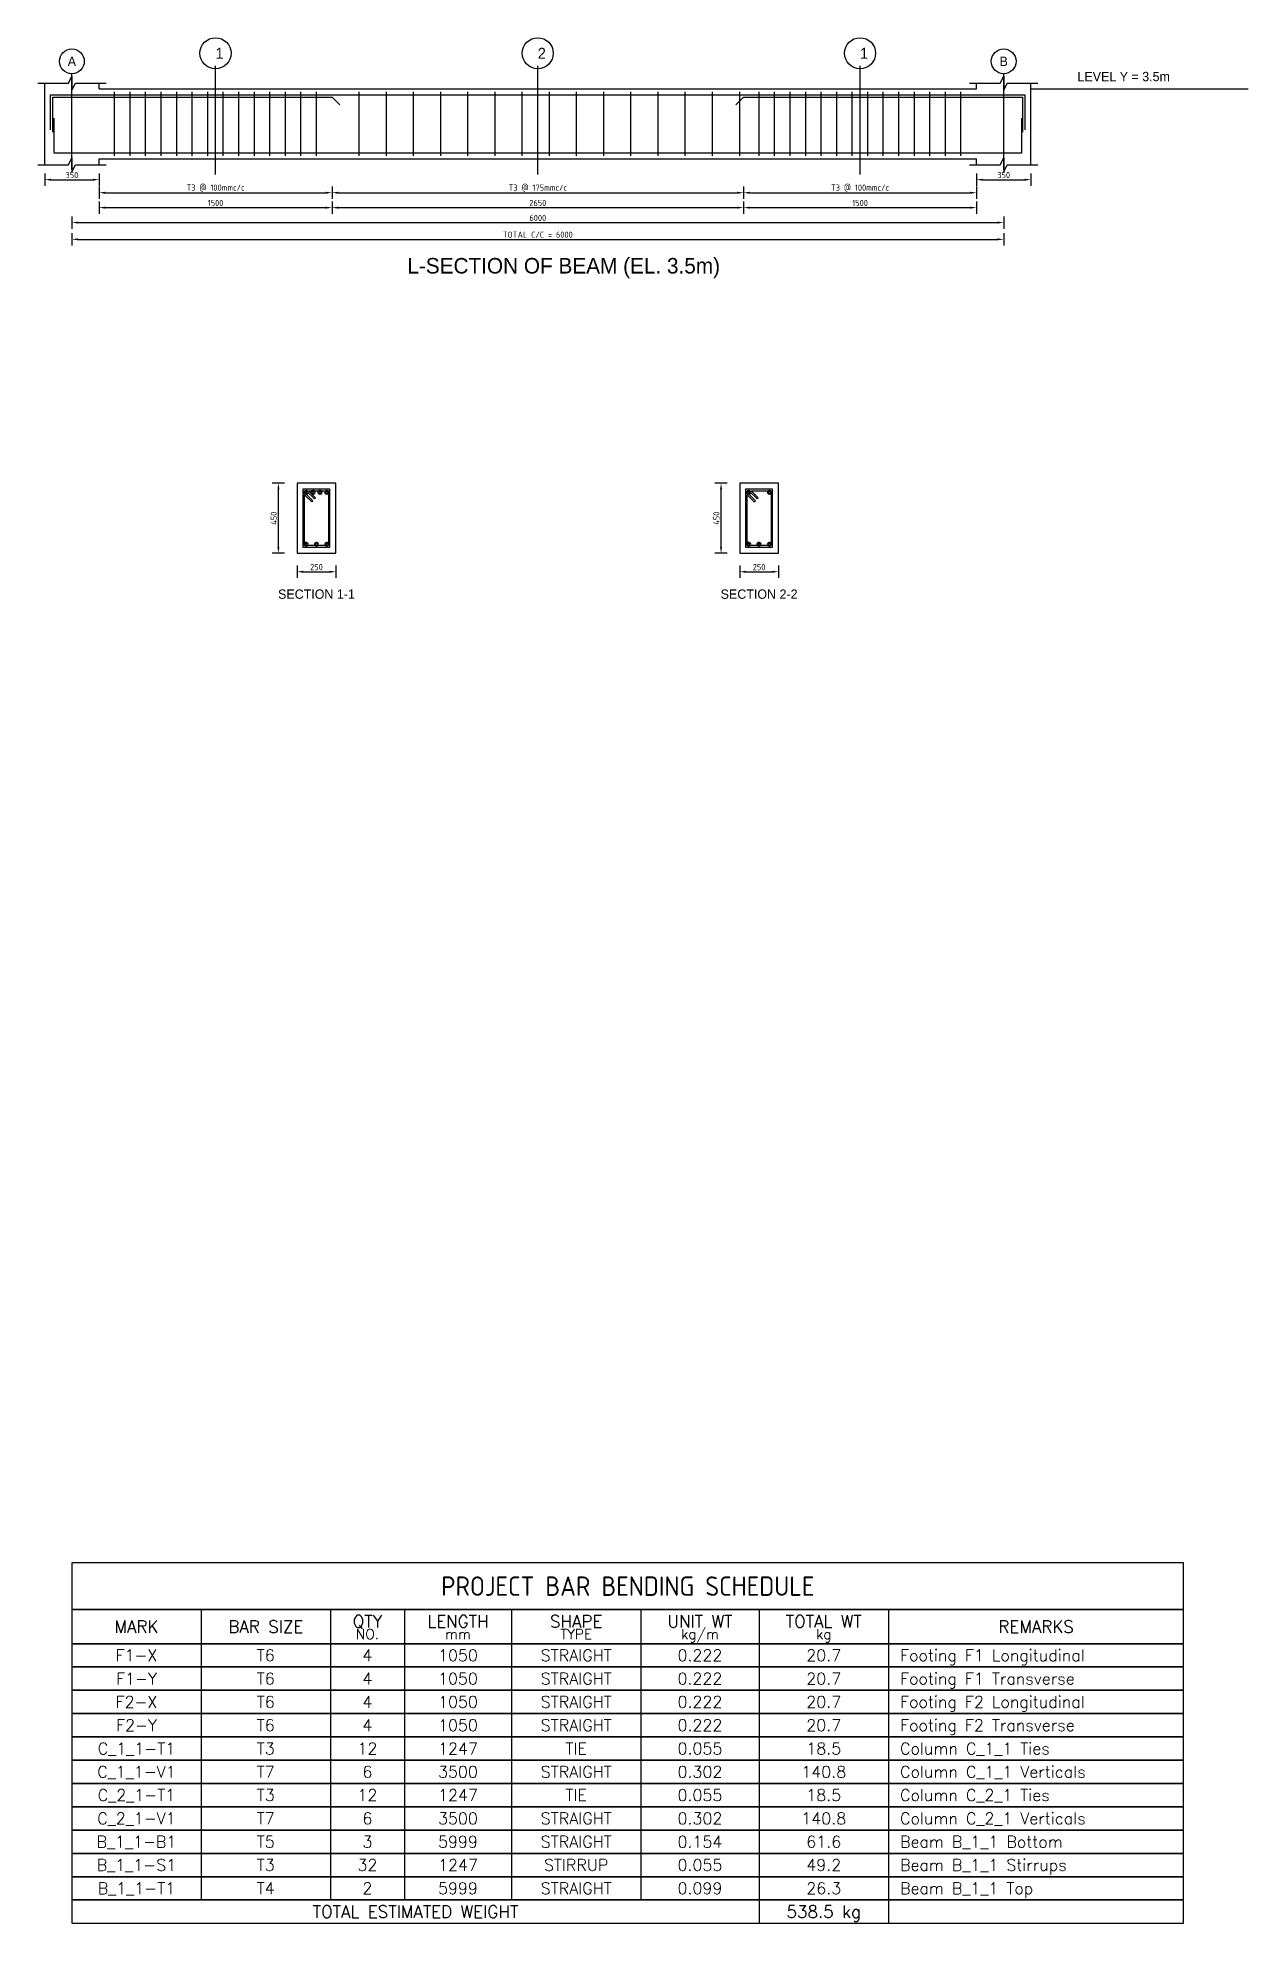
# Model space of a CAD drawing. Header units: metres. Extents: x -4573 to 21981, y -47896 to 1700.
# Drawn here: x -220 to 7575, y -47896 to -35757 of the extents above; entities that cross this region are included whole.
import ezdxf
from ezdxf.enums import TextEntityAlignment as Align

# ---------------------------------------------------------------- set-up
doc = ezdxf.new("R2010")
doc.units = ezdxf.units.M
for name, color, linetype in [('BEAM', 7, 'Continuous'), ('BREAK_LINE', 7, 'Continuous'), ('CEN', 132, 'Continuous'), ('COLUMN', 7, 'Continuous'), ('DIM_LINEAR', 3, 'Continuous'), ('REBAR', 2, 'Continuous'), ('SCHEDULE', 7, 'Continuous'), ('STIRRUP', 135, 'Continuous'), ('TEXT', 151, 'Continuous')]:
    doc.layers.add(name, color=color, linetype=linetype)
doc.layers.add('Rebar_hatch', color=2, linetype='Continuous', lineweight=50)
doc.styles.add('Dimension', font='isocp')
doc.styles.add('Schedule', font='romans')
doc.styles.add('Title', font='isocp')
doc.dimstyles.new('Linear', dxfattribs={"dimtxt": 40, "dimasz": 40, "dimexe": 40, "dimexo": 40, "dimgap": 10, "dimtad": 1, "dimdsep": 46, "dimtxsty": 'Dimension', "dimcen": 2.5, "dimclrd": 132, "dimclre": 132, "dimclrt": 151, "dimazin": 3, "dimtfac": 1, "dimtmove": 0, "dimatfit": 3, "dimfxl": 40, "dimfxlon": 1})

msp = doc.modelspace()

# ---------------------------------------------------------------- texts
at = {"layer": 'DIM_LINEAR'}
for s, p in [('1', (925, -35892)), ('2', (3000, -35892)), ('1', (5075, -35892))]:
    msp.add_text(s, height=70, dxfattribs=at).set_placement(p)
at = {"layer": 'SCHEDULE'}
for s, height, style, p in [('PROJECT BAR BENDING SCHEDULE', 125, 'Title', (3579.375, -45725)), ('MARK', 78.75, 'Schedule', (416.25, -45985.25)), ('BAR SIZE', 78.75, 'Schedule', (1248.75, -45985.25)), ('QTY', 78.75, 'Schedule', (1903.125, -45952.175)), ('NO.', 64.575, 'Schedule', (1903.125, -46033.76)), ('LENGTH', 78.75, 'Schedule', (2486.25, -45952.175)), ('SHAPE', 78.75, 'Schedule', (3247.5, -45952.175)), ('TYPE', 64.575, 'Schedule', (3247.5, -46033.76)), ('UNIT WT', 78.75, 'Schedule', (4044.375, -45952.175)), ('kg/m', 64.575, 'Schedule', (4044.375, -46033.76)), ('TOTAL WT', 78.75, 'Schedule', (4841.25, -45952.175)), ('kg', 64.575, 'Schedule', (4841.25, -46033.76)), ('REMARKS', 78.75, 'Schedule', (6208.125, -45985.25)), ('mm', 64.575, 'Schedule', (2486.25, -46033.76)), ('F1-X', 75, 'Schedule', (416.25, -46170.5)), ('T6', 75, 'Schedule', (1248.75, -46170.5)), ('4', 75, 'Schedule', (1903.125, -46170.5)), ('1050', 75, 'Schedule', (2486.25, -46170.5)), ('STRAIGHT', 75, 'Schedule', (3247.5, -46170.5)), ('0.222', 75, 'Schedule', (4044.375, -46170.5)), ('20.7', 75, 'Schedule', (4841.25, -46170.5)), ('F1-Y', 75, 'Schedule', (416.25, -46320.5)), ('T6', 75, 'Schedule', (1248.75, -46320.5)), ('4', 75, 'Schedule', (1903.125, -46320.5)), ('1050', 75, 'Schedule', (2486.25, -46320.5)), ('STRAIGHT', 75, 'Schedule', (3247.5, -46320.5)), ('0.222', 75, 'Schedule', (4044.375, -46320.5)), ('20.7', 75, 'Schedule', (4841.25, -46320.5)), ('F2-X', 75, 'Schedule', (416.25, -46470.5)), ('T6', 75, 'Schedule', (1248.75, -46470.5)), ('4', 75, 'Schedule', (1903.125, -46470.5)), ('1050', 75, 'Schedule', (2486.25, -46470.5)), ('STRAIGHT', 75, 'Schedule', (3247.5, -46470.5)), ('0.222', 75, 'Schedule', (4044.375, -46470.5)), ('20.7', 75, 'Schedule', (4841.25, -46470.5)), ('F2-Y', 75, 'Schedule', (416.25, -46620.5)), ('T6', 75, 'Schedule', (1248.75, -46620.5)), ('4', 75, 'Schedule', (1903.125, -46620.5)), ('1050', 75, 'Schedule', (2486.25, -46620.5)), ('STRAIGHT', 75, 'Schedule', (3247.5, -46620.5)), ('0.222', 75, 'Schedule', (4044.375, -46620.5)), ('20.7', 75, 'Schedule', (4841.25, -46620.5)), ('C_1_1-T1', 75, 'Schedule', (416.25, -46770.5)), ('T3', 75, 'Schedule', (1248.75, -46770.5)), ('12', 75, 'Schedule', (1903.125, -46770.5)), ('1247', 75, 'Schedule', (2486.25, -46770.5)), ('TIE', 75, 'Schedule', (3247.5, -46770.5)), ('0.055', 75, 'Schedule', (4044.375, -46770.5)), ('18.5', 75, 'Schedule', (4841.25, -46770.5)), ('C_1_1-V1', 75, 'Schedule', (416.25, -46920.5)), ('T7', 75, 'Schedule', (1248.75, -46920.5)), ('6', 75, 'Schedule', (1903.125, -46920.5)), ('3500', 75, 'Schedule', (2486.25, -46920.5)), ('STRAIGHT', 75, 'Schedule', (3247.5, -46920.5)), ('0.302', 75, 'Schedule', (4044.375, -46920.5)), ('140.8', 75, 'Schedule', (4841.25, -46920.5)), ('C_2_1-T1', 75, 'Schedule', (416.25, -47070.5)), ('T3', 75, 'Schedule', (1248.75, -47070.5)), ('12', 75, 'Schedule', (1903.125, -47070.5)), ('1247', 75, 'Schedule', (2486.25, -47070.5)), ('TIE', 75, 'Schedule', (3247.5, -47070.5)), ('0.055', 75, 'Schedule', (4044.375, -47070.5)), ('18.5', 75, 'Schedule', (4841.25, -47070.5)), ('C_2_1-V1', 75, 'Schedule', (416.25, -47220.5)), ('T7', 75, 'Schedule', (1248.75, -47220.5)), ('6', 75, 'Schedule', (1903.125, -47220.5)), ('3500', 75, 'Schedule', (2486.25, -47220.5)), ('STRAIGHT', 75, 'Schedule', (3247.5, -47220.5)), ('0.302', 75, 'Schedule', (4044.375, -47220.5)), ('140.8', 75, 'Schedule', (4841.25, -47220.5)), ('B_1_1-B1', 75, 'Schedule', (416.25, -47370.5)), ('T5', 75, 'Schedule', (1248.75, -47370.5)), ('3', 75, 'Schedule', (1903.125, -47370.5)), ('5999', 75, 'Schedule', (2486.25, -47370.5)), ('STRAIGHT', 75, 'Schedule', (3247.5, -47370.5)), ('0.154', 75, 'Schedule', (4044.375, -47370.5)), ('61.6', 75, 'Schedule', (4841.25, -47370.5)), ('B_1_1-S1', 75, 'Schedule', (416.25, -47520.5)), ('T3', 75, 'Schedule', (1248.75, -47520.5)), ('32', 75, 'Schedule', (1903.125, -47520.5)), ('1247', 75, 'Schedule', (2486.25, -47520.5)), ('STIRRUP', 75, 'Schedule', (3247.5, -47520.5)), ('0.055', 75, 'Schedule', (4044.375, -47520.5)), ('49.2', 75, 'Schedule', (4841.25, -47520.5)), ('B_1_1-T1', 75, 'Schedule', (416.25, -47670.5)), ('T4', 75, 'Schedule', (1248.75, -47670.5)), ('2', 75, 'Schedule', (1903.125, -47670.5)), ('5999', 75, 'Schedule', (2486.25, -47670.5)), ('STRAIGHT', 75, 'Schedule', (3247.5, -47670.5)), ('0.099', 75, 'Schedule', (4044.375, -47670.5)), ('26.3', 75, 'Schedule', (4841.25, -47670.5)), ('TOTAL ESTIMATED WEIGHT', 78.75, 'Schedule', (2212.5, -47820.5)), ('538.5 kg', 78.75, 'Schedule', (4841.25, -47820.5))]:
    msp.add_text(s, height=height, dxfattribs=dict(at, style=style)).set_placement(p, align=Align.MIDDLE_CENTER)
at = {"layer": 'SCHEDULE', "style": 'Schedule'}
for s, p in [('Footing F1 Longitudinal', (5332.5, -46170.5)), ('Footing F1 Transverse', (5332.5, -46320.5)), ('Footing F2 Longitudinal', (5332.5, -46470.5)), ('Footing F2 Transverse', (5332.5, -46620.5)), ('Column C_1_1 Ties', (5332.5, -46770.5)), ('Column C_1_1 Verticals', (5332.5, -46920.5)), ('Column C_2_1 Ties', (5332.5, -47070.5)), ('Column C_2_1 Verticals', (5332.5, -47220.5)), ('Beam B_1_1 Bottom', (5332.5, -47370.5)), ('Beam B_1_1 Stirrups', (5332.5, -47520.5)), ('Beam B_1_1 Top', (5332.5, -47670.5))]:
    msp.add_text(s, height=75, dxfattribs=at).set_placement(p, align=Align.MIDDLE_LEFT)
at = {"layer": 'TEXT'}
for s, p in [('A', (0, -35909)), ('B', (6000, -35909)), ('SECTION 1-1', (1575, -39339)), ('SECTION 2-2', (4425, -39339))]:
    msp.add_text(s, height=60, dxfattribs=at).set_placement(p, align=Align.MIDDLE_CENTER)
msp.add_text('LEVEL Y = 3.5m', height=60, dxfattribs=at).set_placement((6475, -36037))
at = {"layer": 'TEXT', "insert": (2160, -37175), "char_height": 100, "width": 25000, "attachment_point": 1}
msp.add_mtext('L-SECTION OF BEAM (EL. 3.5m)', dxfattribs=at)

# ---------------------------------------------------------------- dimensions: what is measured, and where the dimension line sits
at = {"layer": 'DIM_LINEAR'}
for base, p1, p2, text in [((-175, -36671), (-175, -36575), (175, -36575), '350'), ((0, -36947), (0, -36575), (6000, -36575), '6000'), ((0, -37055), (0, -36575), (6000, -36575), 'TOTAL C/C = 6000'), ((175, -36755), (175, -36575), (1675, -36575), 'T3 @ 100mmc/c'), ((175, -36851), (175, -36575), (1675, -36575), '1500'), ((1675, -36755), (1675, -36575), (4325, -36575), 'T3 @ 175mmc/c'), ((1675, -36851), (1675, -36575), (4325, -36575), '2650'), ((4325, -36755), (4325, -36575), (5825, -36575), 'T3 @ 100mmc/c'), ((4325, -36851), (4325, -36575), (5825, -36575), '1500'), ((5825, -36671), (5825, -36575), (6175, -36575), '350'), ((1450, -39195), (1450, -39075), (1700, -39075), '250'), ((4300, -39195), (4300, -39075), (4550, -39075), '250')]:
    msp.add_linear_dim(base=base, p1=p1, p2=p2, text=text, dimstyle='Linear', dxfattribs=at).render()
for base, p1, p2 in [((1330, -39075), (1450, -39075), (1450, -38625)), ((4180, -39075), (4300, -39075), (4300, -38625))]:
    msp.add_linear_dim(base=base, p1=p1, p2=p2, angle=90, text='450', dimstyle='Linear', dxfattribs=at).render()

# ---------------------------------------------------------------- linework, layer by layer
at = {"layer": 'BEAM'}
for p, q in [((175, -36087), (5825, -36087)), ((175, -36537), (5825, -36537))]:
    msp.add_line(p, q, dxfattribs=at)
for points in [[(1450, -39075), (1700, -39075), (1700, -38625), (1450, -38625), (1450, -39075)], [(4300, -39075), (4550, -39075), (4550, -38625), (4300, -38625), (4300, -39075)]]:
    msp.add_lwpolyline(points, close=True, dxfattribs=at)
at = {"layer": 'BREAK_LINE'}
for points in [[(-220, -36049), (-22.5, -36049), (0, -36004), (0, -36094), (22.5, -36049), (220, -36049)], [(5780, -36049), (5977.5, -36049), (6000, -36004), (6000, -36094), (6022.5, -36049), (6220, -36049)], [(-220, -36575), (-22.5, -36575), (0, -36530), (0, -36620), (22.5, -36575), (220, -36575)], [(5780, -36575), (5977.5, -36575), (6000, -36530), (6000, -36620), (6022.5, -36575), (6220, -36575)]]:
    msp.add_lwpolyline(points, dxfattribs=at)
at = {"layer": 'CEN'}
for p, q in [((0, -36605), (0, -35989)), ((6000, -36605), (6000, -35989))]:
    msp.add_line(p, q, dxfattribs=at)
at = {"layer": 'COLUMN'}
for p, q in [((-175, -36575), (-175, -36049)), ((175, -36087), (175, -36049)), ((5825, -36087), (5825, -36049)), ((6175, -36575), (6175, -36049)), ((175, -36575), (175, -36537)), ((5825, -36575), (5825, -36537))]:
    msp.add_line(p, q, dxfattribs=at)
at = {"layer": 'DIM_LINEAR'}
for p, q in [((925, -36637), (925, -35937)), ((3000, -36637), (3000, -35937)), ((5075, -36637), (5075, -35937)), ((6175, -36087), (7575, -36087))]:
    msp.add_line(p, q, dxfattribs=at)
for centre, radius in [((925, -35857), 100), ((3000, -35857), 100), ((5075, -35857), 100), ((0, -35909), 80), ((6000, -35909), 80)]:
    msp.add_circle(centre, radius, dxfattribs=at)
at = {"layer": 'REBAR'}
for points in [[(-136.9, -36350.1), (-136.9, -36125.1), (6136.9, -36125.1), (6136.9, -36350.1)], [(-121.9, -36365.1), (-121.9, -36140.1), (1675, -36140.1), (1725, -36190.1)], [(4275, -36190.1), (4325, -36140.1), (6121.9, -36140.1), (6121.9, -36365.1)], [(-116.9, -36273.9), (-116.9, -36498.9), (6116.9, -36498.9), (6116.9, -36273.9)]]:
    msp.add_lwpolyline(points, dxfattribs=at)
at = {"layer": 'REBAR_HATCH'}
for centre in [(1508.1, -38683.1), (1552.7, -38683.1), (1597.3, -38683.1), (1641.9, -38683.1), (4358.1, -38683.1), (4491.9, -38683.1), (1508.1, -39016.9), (1575, -39016.9), (1641.9, -39016.9), (4358.1, -39016.9), (4425, -39016.9), (4491.9, -39016.9)]:
    msp.add_circle(centre, 10, dxfattribs=at)
at = {"layer": 'SCHEDULE'}
for p, q in [((832.5, -45875), (832.5, -46095.5)), ((1665, -45875), (1665, -46095.5)), ((2141.25, -45875), (2141.25, -46095.5)), ((2831.25, -45875), (2831.25, -46095.5)), ((3663.75, -45875), (3663.75, -46095.5)), ((4425, -45875), (4425, -46095.5)), ((5257.5, -45875), (5257.5, -46095.5)), ((832.5, -46095.5), (832.5, -46245.5)), ((1665, -46095.5), (1665, -46245.5)), ((2141.25, -46095.5), (2141.25, -46245.5)), ((2831.25, -46095.5), (2831.25, -46245.5)), ((3663.75, -46095.5), (3663.75, -46245.5)), ((4425, -46095.5), (4425, -46245.5)), ((5257.5, -46095.5), (5257.5, -46245.5)), ((832.5, -46245.5), (832.5, -46395.5)), ((1665, -46245.5), (1665, -46395.5)), ((2141.25, -46245.5), (2141.25, -46395.5)), ((2831.25, -46245.5), (2831.25, -46395.5)), ((3663.75, -46245.5), (3663.75, -46395.5)), ((4425, -46245.5), (4425, -46395.5)), ((5257.5, -46245.5), (5257.5, -46395.5)), ((832.5, -46395.5), (832.5, -46545.5)), ((1665, -46395.5), (1665, -46545.5)), ((2141.25, -46395.5), (2141.25, -46545.5)), ((2831.25, -46395.5), (2831.25, -46545.5)), ((3663.75, -46395.5), (3663.75, -46545.5)), ((4425, -46395.5), (4425, -46545.5)), ((5257.5, -46395.5), (5257.5, -46545.5)), ((832.5, -46545.5), (832.5, -46695.5)), ((1665, -46545.5), (1665, -46695.5)), ((2141.25, -46545.5), (2141.25, -46695.5)), ((2831.25, -46545.5), (2831.25, -46695.5)), ((3663.75, -46545.5), (3663.75, -46695.5)), ((4425, -46545.5), (4425, -46695.5)), ((5257.5, -46545.5), (5257.5, -46695.5)), ((832.5, -46695.5), (832.5, -46845.5)), ((1665, -46695.5), (1665, -46845.5)), ((2141.25, -46695.5), (2141.25, -46845.5)), ((2831.25, -46695.5), (2831.25, -46845.5)), ((3663.75, -46695.5), (3663.75, -46845.5)), ((4425, -46695.5), (4425, -46845.5)), ((5257.5, -46695.5), (5257.5, -46845.5)), ((832.5, -46845.5), (832.5, -46995.5)), ((1665, -46845.5), (1665, -46995.5)), ((2141.25, -46845.5), (2141.25, -46995.5)), ((2831.25, -46845.5), (2831.25, -46995.5)), ((3663.75, -46845.5), (3663.75, -46995.5)), ((4425, -46845.5), (4425, -46995.5)), ((5257.5, -46845.5), (5257.5, -46995.5)), ((832.5, -46995.5), (832.5, -47145.5)), ((1665, -46995.5), (1665, -47145.5)), ((2141.25, -46995.5), (2141.25, -47145.5)), ((2831.25, -46995.5), (2831.25, -47145.5)), ((3663.75, -46995.5), (3663.75, -47145.5)), ((4425, -46995.5), (4425, -47145.5)), ((5257.5, -46995.5), (5257.5, -47145.5)), ((832.5, -47145.5), (832.5, -47295.5)), ((1665, -47145.5), (1665, -47295.5)), ((2141.25, -47145.5), (2141.25, -47295.5)), ((2831.25, -47145.5), (2831.25, -47295.5)), ((3663.75, -47145.5), (3663.75, -47295.5)), ((4425, -47145.5), (4425, -47295.5)), ((5257.5, -47145.5), (5257.5, -47295.5)), ((832.5, -47295.5), (832.5, -47445.5)), ((1665, -47295.5), (1665, -47445.5)), ((2141.25, -47295.5), (2141.25, -47445.5)), ((2831.25, -47295.5), (2831.25, -47445.5)), ((3663.75, -47295.5), (3663.75, -47445.5)), ((4425, -47295.5), (4425, -47445.5)), ((5257.5, -47295.5), (5257.5, -47445.5)), ((832.5, -47445.5), (832.5, -47595.5)), ((1665, -47445.5), (1665, -47595.5)), ((2141.25, -47445.5), (2141.25, -47595.5)), ((2831.25, -47445.5), (2831.25, -47595.5)), ((3663.75, -47445.5), (3663.75, -47595.5)), ((4425, -47445.5), (4425, -47595.5)), ((5257.5, -47445.5), (5257.5, -47595.5)), ((832.5, -47595.5), (832.5, -47745.5)), ((1665, -47595.5), (1665, -47745.5)), ((2141.25, -47595.5), (2141.25, -47745.5)), ((2831.25, -47595.5), (2831.25, -47745.5)), ((3663.75, -47595.5), (3663.75, -47745.5)), ((4425, -47595.5), (4425, -47745.5)), ((5257.5, -47595.5), (5257.5, -47745.5)), ((4425, -47745.5), (4425, -47895.5)), ((5257.5, -47745.5), (5257.5, -47895.5))]:
    msp.add_line(p, q, dxfattribs=at)
for points in [[(0, -45875), (7158.75, -45875), (7158.75, -45575), (0, -45575), (0, -45875)], [(0, -46095.5), (7158.75, -46095.5), (7158.75, -45875), (0, -45875), (0, -46095.5)], [(0, -46245.5), (7158.75, -46245.5), (7158.75, -46095.5), (0, -46095.5), (0, -46245.5)], [(0, -46395.5), (7158.75, -46395.5), (7158.75, -46245.5), (0, -46245.5), (0, -46395.5)], [(0, -46545.5), (7158.75, -46545.5), (7158.75, -46395.5), (0, -46395.5), (0, -46545.5)], [(0, -46695.5), (7158.75, -46695.5), (7158.75, -46545.5), (0, -46545.5), (0, -46695.5)], [(0, -46845.5), (7158.75, -46845.5), (7158.75, -46695.5), (0, -46695.5), (0, -46845.5)], [(0, -46995.5), (7158.75, -46995.5), (7158.75, -46845.5), (0, -46845.5), (0, -46995.5)], [(0, -47145.5), (7158.75, -47145.5), (7158.75, -46995.5), (0, -46995.5), (0, -47145.5)], [(0, -47295.5), (7158.75, -47295.5), (7158.75, -47145.5), (0, -47145.5), (0, -47295.5)], [(0, -47445.5), (7158.75, -47445.5), (7158.75, -47295.5), (0, -47295.5), (0, -47445.5)], [(0, -47595.5), (7158.75, -47595.5), (7158.75, -47445.5), (0, -47445.5), (0, -47595.5)], [(0, -47745.5), (7158.75, -47745.5), (7158.75, -47595.5), (0, -47595.5), (0, -47745.5)], [(0, -47895.5), (7158.75, -47895.5), (7158.75, -47745.5), (0, -47745.5), (0, -47895.5)]]:
    msp.add_lwpolyline(points, close=True, dxfattribs=at)
at = {"layer": 'STIRRUP'}
for p, q in [((275, -36517.95), (275, -36106.05)), ((375, -36517.95), (375, -36106.05)), ((475, -36517.95), (475, -36106.05)), ((575, -36517.95), (575, -36106.05)), ((675, -36517.95), (675, -36106.05)), ((775, -36517.95), (775, -36106.05)), ((875, -36517.95), (875, -36106.05)), ((975, -36517.95), (975, -36106.05)), ((1075, -36517.95), (1075, -36106.05)), ((1175, -36517.95), (1175, -36106.05)), ((1275, -36517.95), (1275, -36106.05)), ((1375, -36517.95), (1375, -36106.05)), ((1475, -36517.95), (1475, -36106.05)), ((1575, -36517.95), (1575, -36106.05)), ((1850, -36517.95), (1850, -36106.05)), ((2025, -36517.95), (2025, -36106.05)), ((2200, -36517.95), (2200, -36106.05)), ((2375, -36517.95), (2375, -36106.05)), ((2550, -36517.95), (2550, -36106.05)), ((2725, -36517.95), (2725, -36106.05)), ((2900, -36517.95), (2900, -36106.05)), ((3075, -36517.95), (3075, -36106.05)), ((3250, -36517.95), (3250, -36106.05)), ((3425, -36517.95), (3425, -36106.05)), ((3600, -36517.95), (3600, -36106.05)), ((3775, -36517.95), (3775, -36106.05)), ((3950, -36517.95), (3950, -36106.05)), ((4125, -36517.95), (4125, -36106.05)), ((4300, -36517.95), (4300, -36106.05)), ((4425, -36517.95), (4425, -36106.05)), ((4525, -36517.95), (4525, -36106.05)), ((4625, -36517.95), (4625, -36106.05)), ((4725, -36517.95), (4725, -36106.05)), ((4825, -36517.95), (4825, -36106.05)), ((4925, -36517.95), (4925, -36106.05)), ((5025, -36517.95), (5025, -36106.05)), ((5125, -36517.95), (5125, -36106.05)), ((5225, -36517.95), (5225, -36106.05)), ((5325, -36517.95), (5325, -36106.05)), ((5425, -36517.95), (5425, -36106.05)), ((5525, -36517.95), (5525, -36106.05)), ((5625, -36517.95), (5625, -36106.05)), ((5725, -36517.95), (5725, -36106.05))]:
    msp.add_line(p, q, dxfattribs=at)
for points in [[(1488.1, -39036.9), (1661.9, -39036.9), (1661.9, -38663.1), (1488.1, -38663.1), (1488.1, -39036.9)], [(1523.756, -38673.1), (1651.9, -38673.1), (1651.9, -39026.9), (1498.1, -39026.9), (1498.1, -38698.756), (1544.062, -38744.718), (1551.133, -38737.647), (1498.1, -38684.614), (1508.634, -38688.899), (1510.92, -38687.734), (1512.734, -38685.92), (1513.899, -38683.634), (1509.614, -38673.1), (1562.647, -38726.133), (1569.718, -38719.062), (1523.756, -38673.1)], [(4338.1, -39036.9), (4511.9, -39036.9), (4511.9, -38663.1), (4338.1, -38663.1), (4338.1, -39036.9)], [(4373.756, -38673.1), (4501.9, -38673.1), (4501.9, -39026.9), (4348.1, -39026.9), (4348.1, -38698.756), (4394.062, -38744.718), (4401.133, -38737.647), (4348.1, -38684.614), (4358.634, -38688.899), (4360.92, -38687.734), (4362.734, -38685.92), (4363.899, -38683.634), (4359.614, -38673.1), (4412.647, -38726.133), (4419.718, -38719.062), (4373.756, -38673.1)]]:
    msp.add_lwpolyline(points, close=True, dxfattribs=at)

msp.set_redraw_order([(e.dxf.handle, doc.entitydb.next_handle()) for e in msp.query("TEXT MTEXT ATTDEF DIMENSION ARC_DIMENSION")])  # texts and dimensions are drawn at this point

doc.saveas('drawing.dxf')
